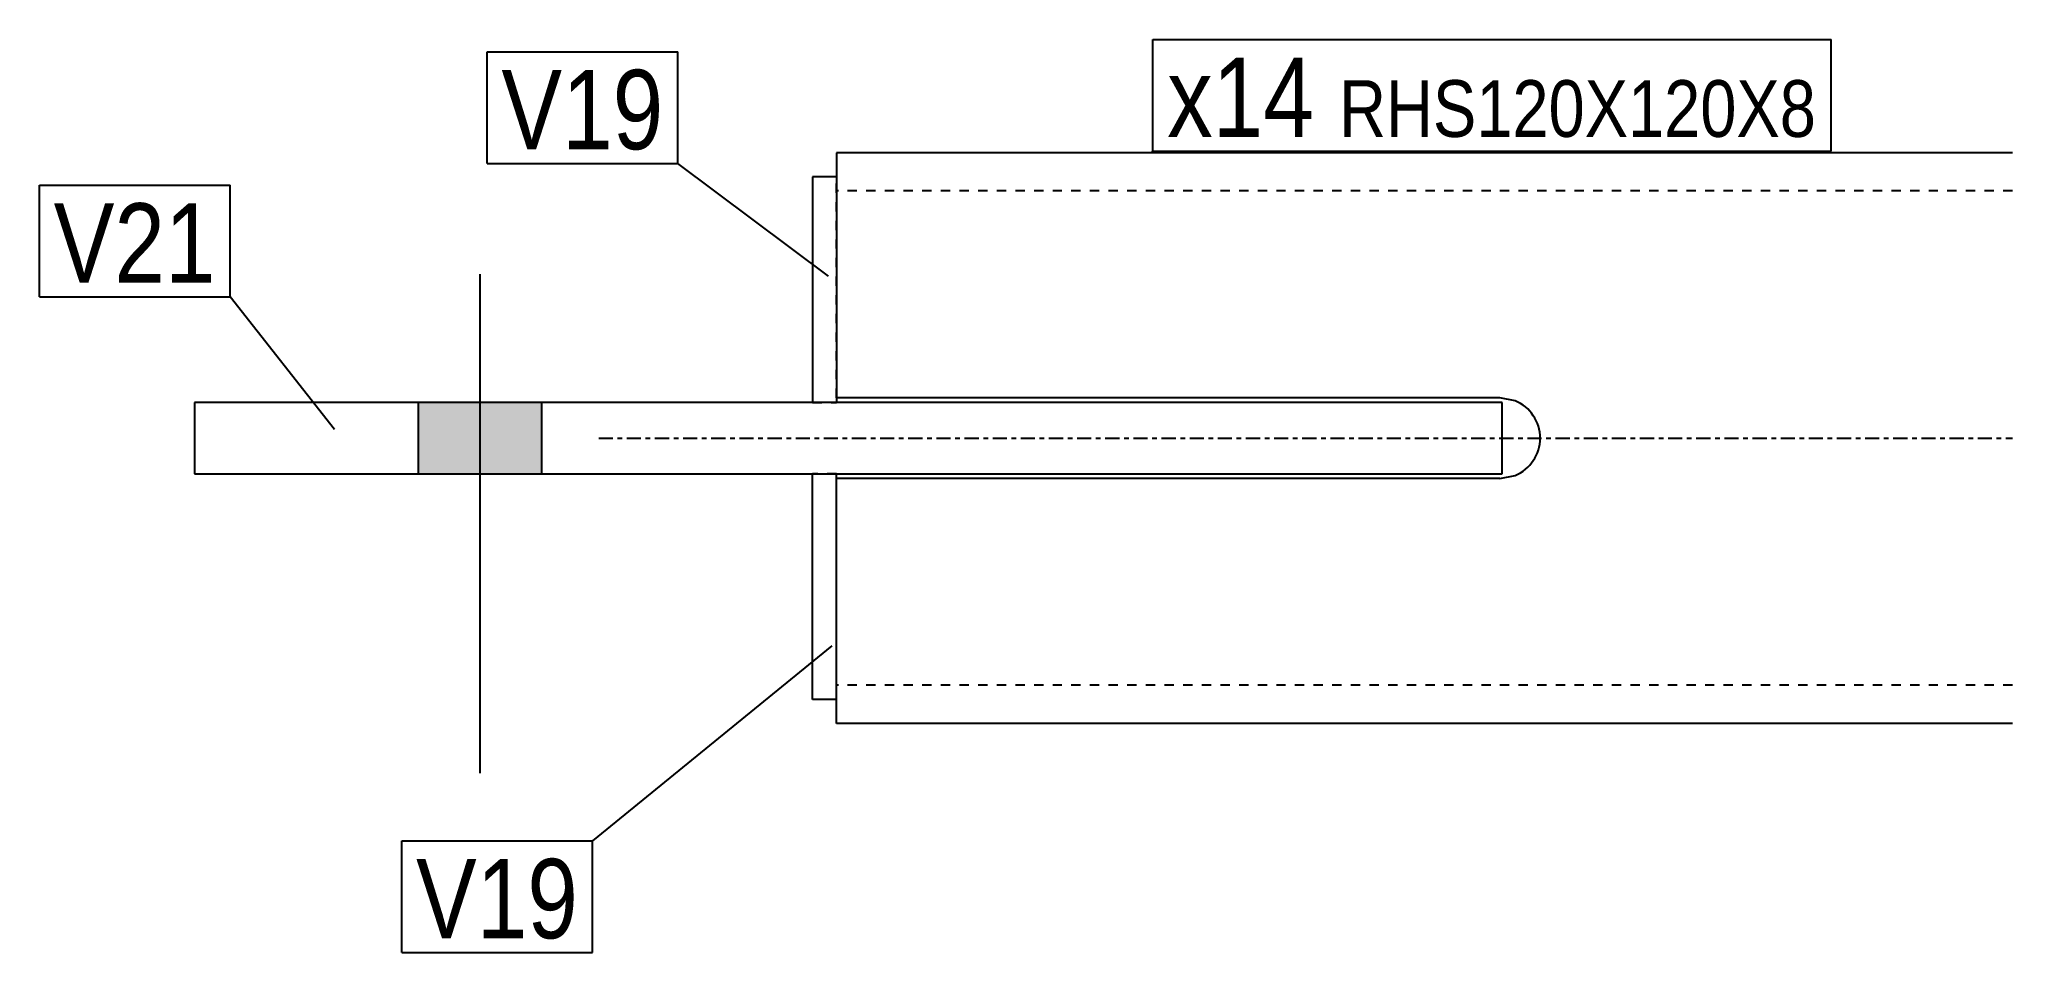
# Model space of a CAD drawing. Header units: millimetres. Extents: x 7 to 31723, y 5 to 663.
# Drawn here: x 6475.5 to 6890.5, y 12 to 204.1 of the extents above; entities that cross this region are included whole.
import ezdxf

# ---------------------------------------------------------------- set-up
doc = ezdxf.new("R2010")
doc.units = ezdxf.units.MM
doc.linetypes.add('DXK_LINE_DOT2', pattern=[3.9198, 1.9599, -1.9599])
doc.linetypes.add('DXK_LINE_DOT3', pattern=[5.9187, 2.979, -0.9799, 0.9799, -0.9799])
doc.layers.add('STÅL', color=7, linetype='Continuous')
doc.layers.add('TEKST', color=7, linetype='Continuous')
doc.styles.add('Arial Narrow', font='ARIALN.TTF', dxfattribs={"height": 0.2})

msp = doc.modelspace()

# ---------------------------------------------------------------- hatches: boundary and pattern name
at = {"layer": 'STÅL', "linetype": 'Continuous'}
msp.add_hatch(color=96, dxfattribs=at).paths.add_polyline_path([(6555.14, 112.72), (6581.14, 112.72), (6581.14, 127.72), (6555.14, 127.72)])
msp.add_hatch(color=96, dxfattribs=at).paths.add_polyline_path([(6555.14, 112.72), (6581.14, 112.72), (6581.14, 127.72), (6555.14, 127.72)])

# ---------------------------------------------------------------- linework, layer by layer
at = {"layer": 'STÅL', "color": 2, "linetype": 'Continuous'}
for p, q in [((6643.14, 180.22), (6643.14, 128.72)), ((6890.49, 180.22), (6643.14, 180.22)), ((6643.14, 175.22), (6638.14, 175.22)), ((6638.14, 175.22), (6638.14, 160.22)), ((6638.14, 160.22), (6638.14, 127.72)), ((6643.14, 128.72), (6643.14, 127.72)), ((6782.64, 128.72), (6643.14, 128.72)), ((6785.89, 128.08), (6782.64, 128.72)), ((6508.14, 127.72), (6508.14, 112.72)), ((6783.14, 127.72), (6508.14, 127.72)), ((6783.14, 112.72), (6783.14, 127.72)), ((6508.14, 112.72), (6783.14, 112.72)), ((6638.14, 65.22), (6638.14, 112.72)), ((6643.14, 111.72), (6643.14, 112.72)), ((6782.64, 111.72), (6785.89, 112.37)), ((6643.14, 80.22), (6643.14, 111.72)), ((6782.64, 111.72), (6643.14, 111.72)), ((6643.14, 60.22), (6643.14, 80.22)), ((6643.14, 65.22), (6638.14, 65.22)), ((6890.49, 60.22), (6643.14, 60.22))]:
    msp.add_line(p, q, dxfattribs=at)
at = {"layer": 'STÅL', "color": 7, "linetype": 'DXK_LINE_DOT2'}
for p, q in [((6638.14, 175.22), (6638.14, 165.96)), ((6643.14, 128.72), (6643.14, 175.22)), ((6890.49, 172.22), (6643.14, 172.22)), ((6638.14, 127.72), (6643.14, 127.72)), ((6643.14, 112.72), (6638.14, 112.72)), ((6643.14, 65.22), (6643.14, 111.72)), ((6890.49, 68.22), (6643.14, 68.22)), ((6643.14, 61.75), (6643.14, 65.22))]:
    msp.add_line(p, q, dxfattribs=at)
at = {"layer": 'STÅL', "color": 96, "linetype": 'Continuous'}
for p, q in [((6568.14, 154.72), (6568.14, 49.72)), ((6568.14, 154.72), (6568.14, 49.72)), ((6555.14, 127.72), (6555.14, 112.72)), ((6555.14, 127.72), (6555.14, 112.72)), ((6581.14, 127.72), (6581.14, 112.72)), ((6581.14, 127.72), (6581.14, 112.72))]:
    msp.add_line(p, q, dxfattribs=at)
at = {"layer": 'STÅL', "color": 7, "linetype": 'DXK_LINE_DOT3'}
msp.add_line((6593.14, 120.22), (6890.49, 120.22), dxfattribs=at)
at = {"layer": 'STÅL', "color": 2, "linetype": 'Continuous'}
msp.add_arc((6782.64, 120.22), 8.5, 292.5, 67.5, dxfattribs=at)
at = {"layer": 'TEKST', "color": 7, "linetype": 'Continuous'}
for p, q in [((6709.7, 204.09), (6852.36, 204.09)), ((6709.7, 180.59), (6709.7, 204.09)), ((6852.36, 180.59), (6852.36, 204.09)), ((6569.68, 201.49), (6609.79, 201.49)), ((6569.68, 177.99), (6569.68, 201.49)), ((6609.79, 177.99), (6609.79, 201.49)), ((6709.5, 180.22), (6709.7, 180.59)), ((6709.7, 180.59), (6852.36, 180.59)), ((6569.68, 177.99), (6609.79, 177.99)), ((6641.46, 154.26), (6609.79, 177.99)), ((6475.53, 173.42), (6515.64, 173.42)), ((6475.53, 149.92), (6475.53, 173.42)), ((6515.64, 149.92), (6515.64, 173.42)), ((6475.53, 149.92), (6515.64, 149.92)), ((6537.59, 122.06), (6515.64, 149.92)), ((6642.14, 76.52), (6591.84, 35.5)), ((6551.73, 35.5), (6591.84, 35.5)), ((6551.73, 12), (6551.73, 35.5)), ((6591.84, 12), (6591.84, 35.5)), ((6551.73, 12), (6591.84, 12))]:
    msp.add_line(p, q, dxfattribs=at)

# ---------------------------------------------------------------- wipeouts: each hides what was drawn before it
at = {"color": 0}
for points in [[(6743.62, 183.59), (6743.62, 201.09), (6712.7, 201.09), (6712.7, 183.59)], [(6606.79, 180.99), (6606.79, 198.49), (6572.68, 198.49), (6572.68, 180.99)], [(6849.36, 183.59), (6849.36, 196.09), (6748.87, 196.09), (6748.87, 183.59)], [(6512.64, 152.92), (6512.64, 170.42), (6478.53, 170.42), (6478.53, 152.92)], [(6588.84, 15), (6588.84, 32.5), (6554.73, 32.5), (6554.73, 15)]]:
    msp.add_wipeout(points, dxfattribs=at).dxf.layer = 'TEKST'

# ---------------------------------------------------------------- next in the draw order: wipeouts: each hides what was drawn before it
for points in [[(6743.62, 183.59), (6743.62, 201.09), (6712.7, 201.09), (6712.7, 183.59)], [(6606.79, 180.99), (6606.79, 198.49), (6572.68, 198.49), (6572.68, 180.99)], [(6849.36, 183.59), (6849.36, 196.09), (6748.87, 196.09), (6748.87, 183.59)], [(6512.64, 152.92), (6512.64, 170.42), (6478.53, 170.42), (6478.53, 152.92)], [(6588.84, 15), (6588.84, 32.5), (6554.73, 32.5), (6554.73, 15)]]:
    msp.add_wipeout(points, dxfattribs=at).dxf.layer = 'TEKST'

# ---------------------------------------------------------------- next in the draw order: texts
at = {"layer": 'TEKST', "color": 3, "style": 'Arial Narrow'}
for s, height, p in [('x14', 16.702, (6712.7, 183.59)), ('V19', 16.702, (6572.68, 180.99)), ('RHS120X120X8', 11.9303, (6748.87, 183.59)), ('V21', 16.702, (6478.53, 152.92)), ('V19', 16.702, (6554.73, 15))]:
    msp.add_text(s, height=height, dxfattribs=at).set_placement(p)

doc.saveas('drawing.dxf')
